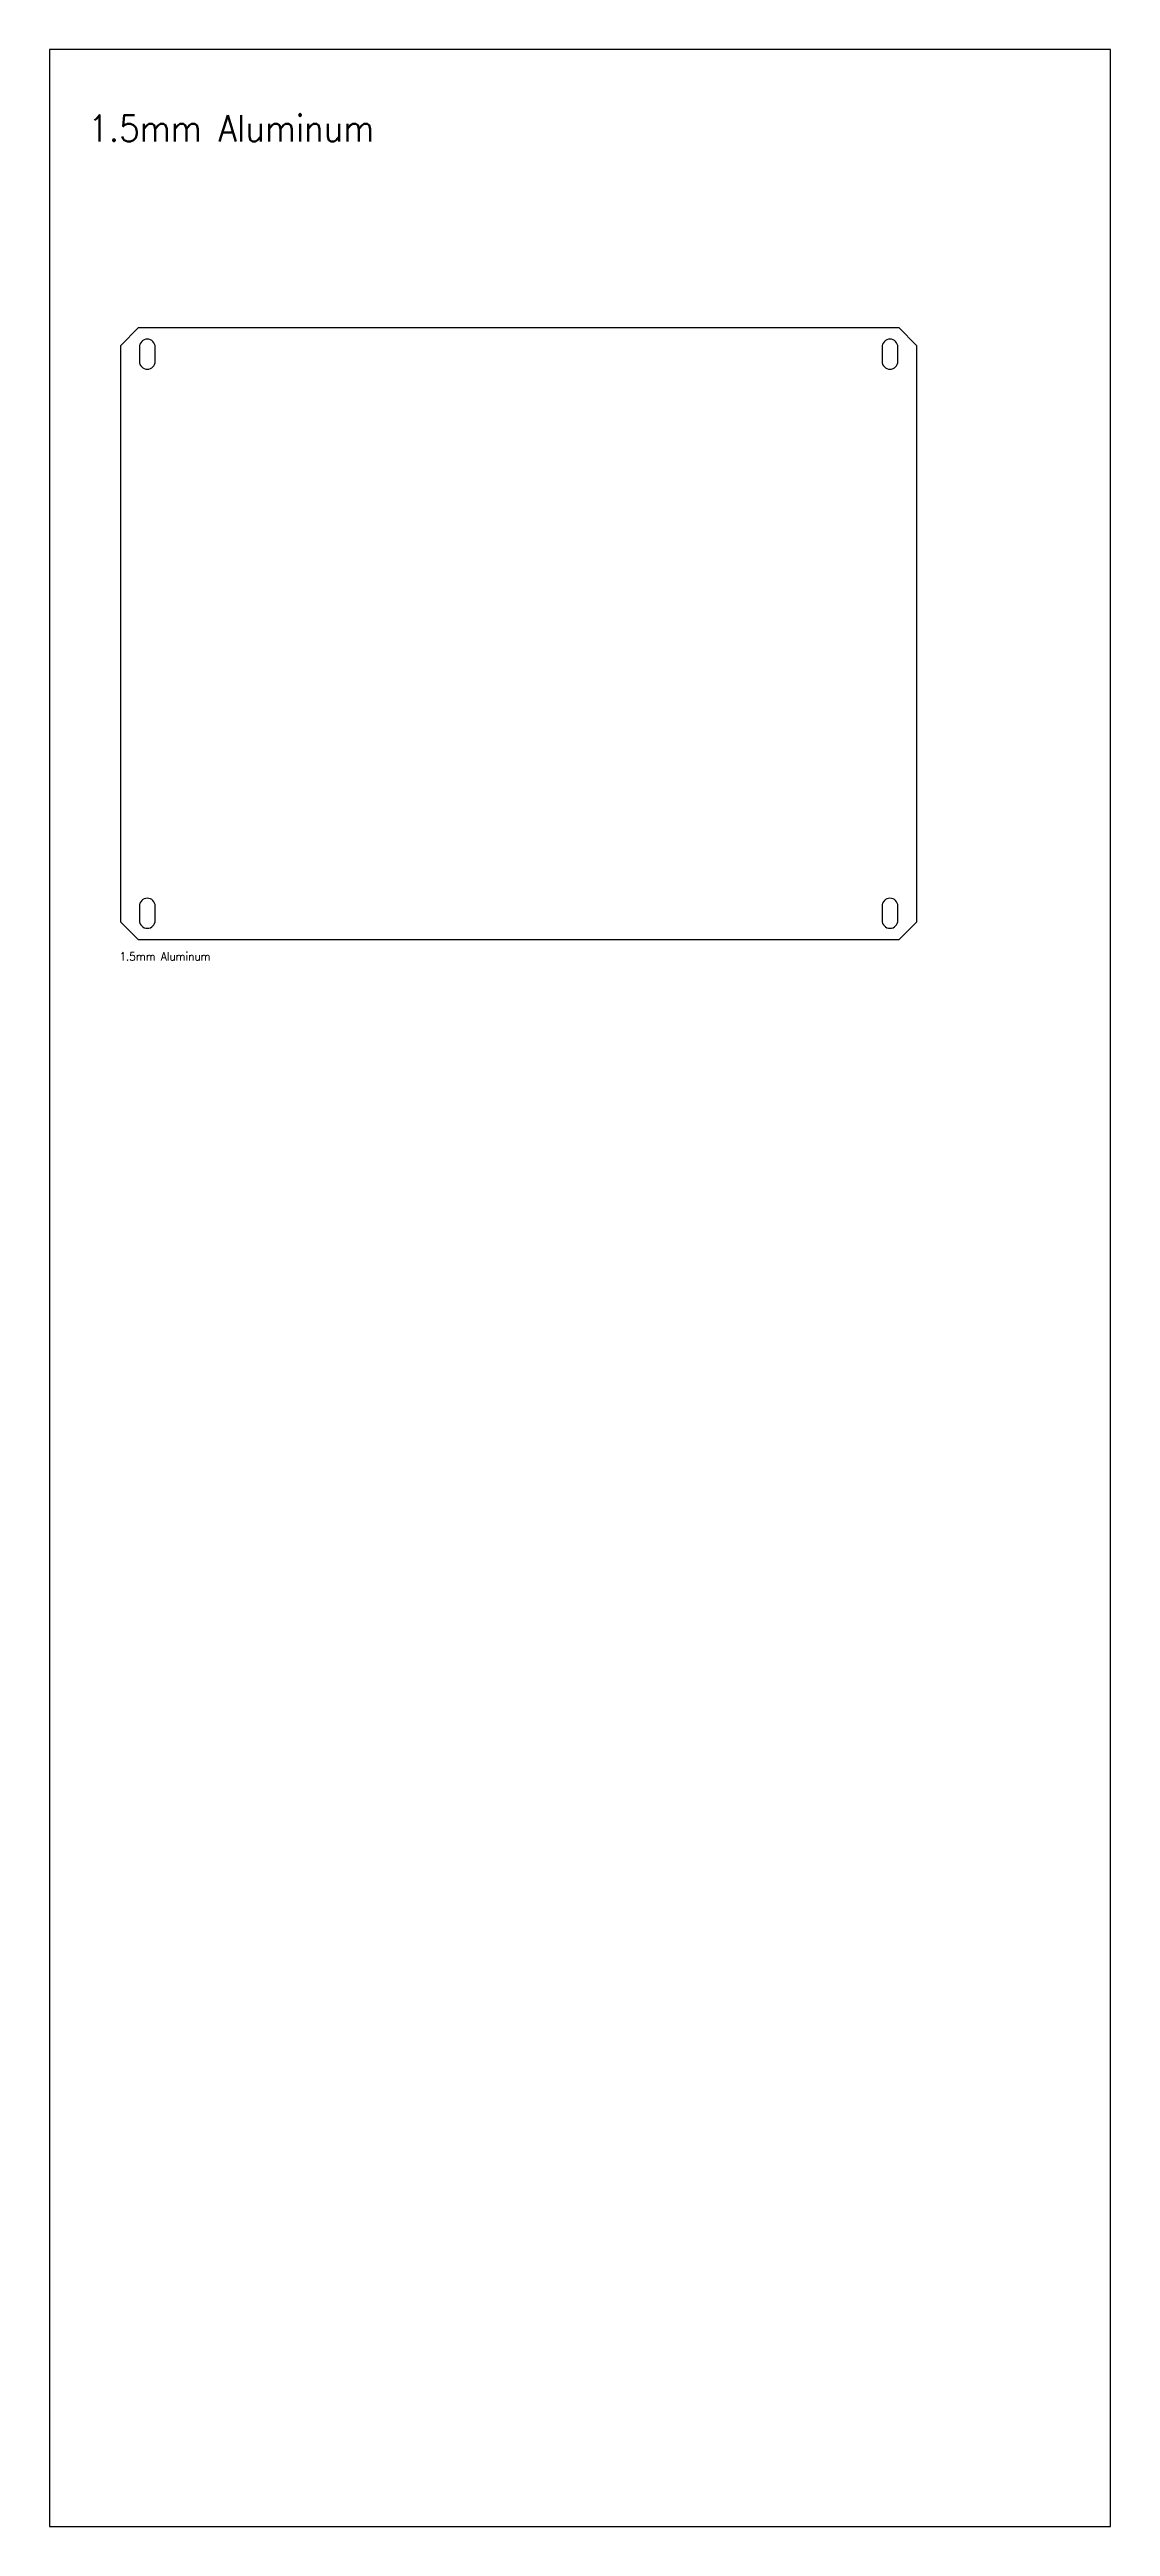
# Model space of a CAD drawing. Header units: millimetres. Extents: x -200 to 3600, y -1100 to 300.
# Drawn here: x 2100 to 2700, y -1100 to 300 of the extents above; entities that cross this region are included whole.
import ezdxf

# ---------------------------------------------------------------- set-up
doc = ezdxf.new("R2010")
doc.units = ezdxf.units.MM
doc.layers.get('0').update_dxf_attribs({"linetype": 'CONTINUOUS', "lineweight": 25, "true_color": 0xffffff})
doc.styles.add('textstyle11', font='')
doc.styles.add('textstyle16', font='')
doc.styles.get('textstyle11').set_extended_font_data('Standard')
doc.styles.get('textstyle16').set_extended_font_data('Standard')

msp = doc.modelspace()

# ---------------------------------------------------------------- texts
at = {"char_height": 4.763, "attachment_point": 2}
for s, insert, style in [('\\H14.9679;1.5mm Aluminum', (2202.8, 263), 'textstyle16'), ('1.5mm Aluminum', (2165.3, -210.2), 'textstyle11')]:
    msp.add_mtext(s, dxfattribs=dict(at, insert=insert, style=style))

# ---------------------------------------------------------------- linework, layer by layer
for p, q in [((2100, 300), (2100, -1100)), ((2700, 300), (2100, 300)), ((2700, -1100), (2700, 300)), ((2140.3, -193.2), (2150.3, -203.2)), ((2100, -1100), (2700, -1100))]:
    msp.add_line(p, q)
at = {"color": 7, "linetype": 'CONTINUOUS', "lineweight": 30, "true_color": 0xffffff}
for p, q in [((2150.3, 142.8), (2140.3, 132.8)), ((2150.3, 142.8), (2580.3, 142.8)), ((2590.3, 132.8), (2580.3, 142.8)), ((2140.3, -193.2), (2140.3, 132.8)), ((2150.8, 131.8), (2150.8, 123.8)), ((2159.8, 123.8), (2159.8, 131.8)), ((2570.8, 131.8), (2570.8, 123.8)), ((2579.8, 123.8), (2579.8, 131.8)), ((2590.3, 132.8), (2590.3, -193.2)), ((2150.8, -184.2), (2150.8, -192.2)), ((2159.8, -192.2), (2159.8, -184.2)), ((2570.8, -184.2), (2570.8, -192.2)), ((2579.8, -192.2), (2579.8, -184.2)), ((2580.3, -203.2), (2590.3, -193.2)), ((2580.3, -203.2), (2150.3, -203.2))]:
    msp.add_line(p, q, dxfattribs=at)
for centre, start, end in [((2155.3, 131.8), 0, 180), ((2575.3, 131.8), 0, 180), ((2155.3, 123.8), 180, 0), ((2575.3, 123.8), 180, 0), ((2155.3, -184.2), 0, 180), ((2575.3, -184.2), 0, 180), ((2155.3, -192.2), 180, 0), ((2575.3, -192.2), 180, 0)]:
    msp.add_arc(centre, 4.5, start, end, dxfattribs=at)

msp.set_redraw_order([(e.dxf.handle, doc.entitydb.next_handle()) for e in msp.query("TEXT MTEXT ATTDEF DIMENSION ARC_DIMENSION")])  # texts and dimensions are drawn at this point

doc.saveas('drawing.dxf')
